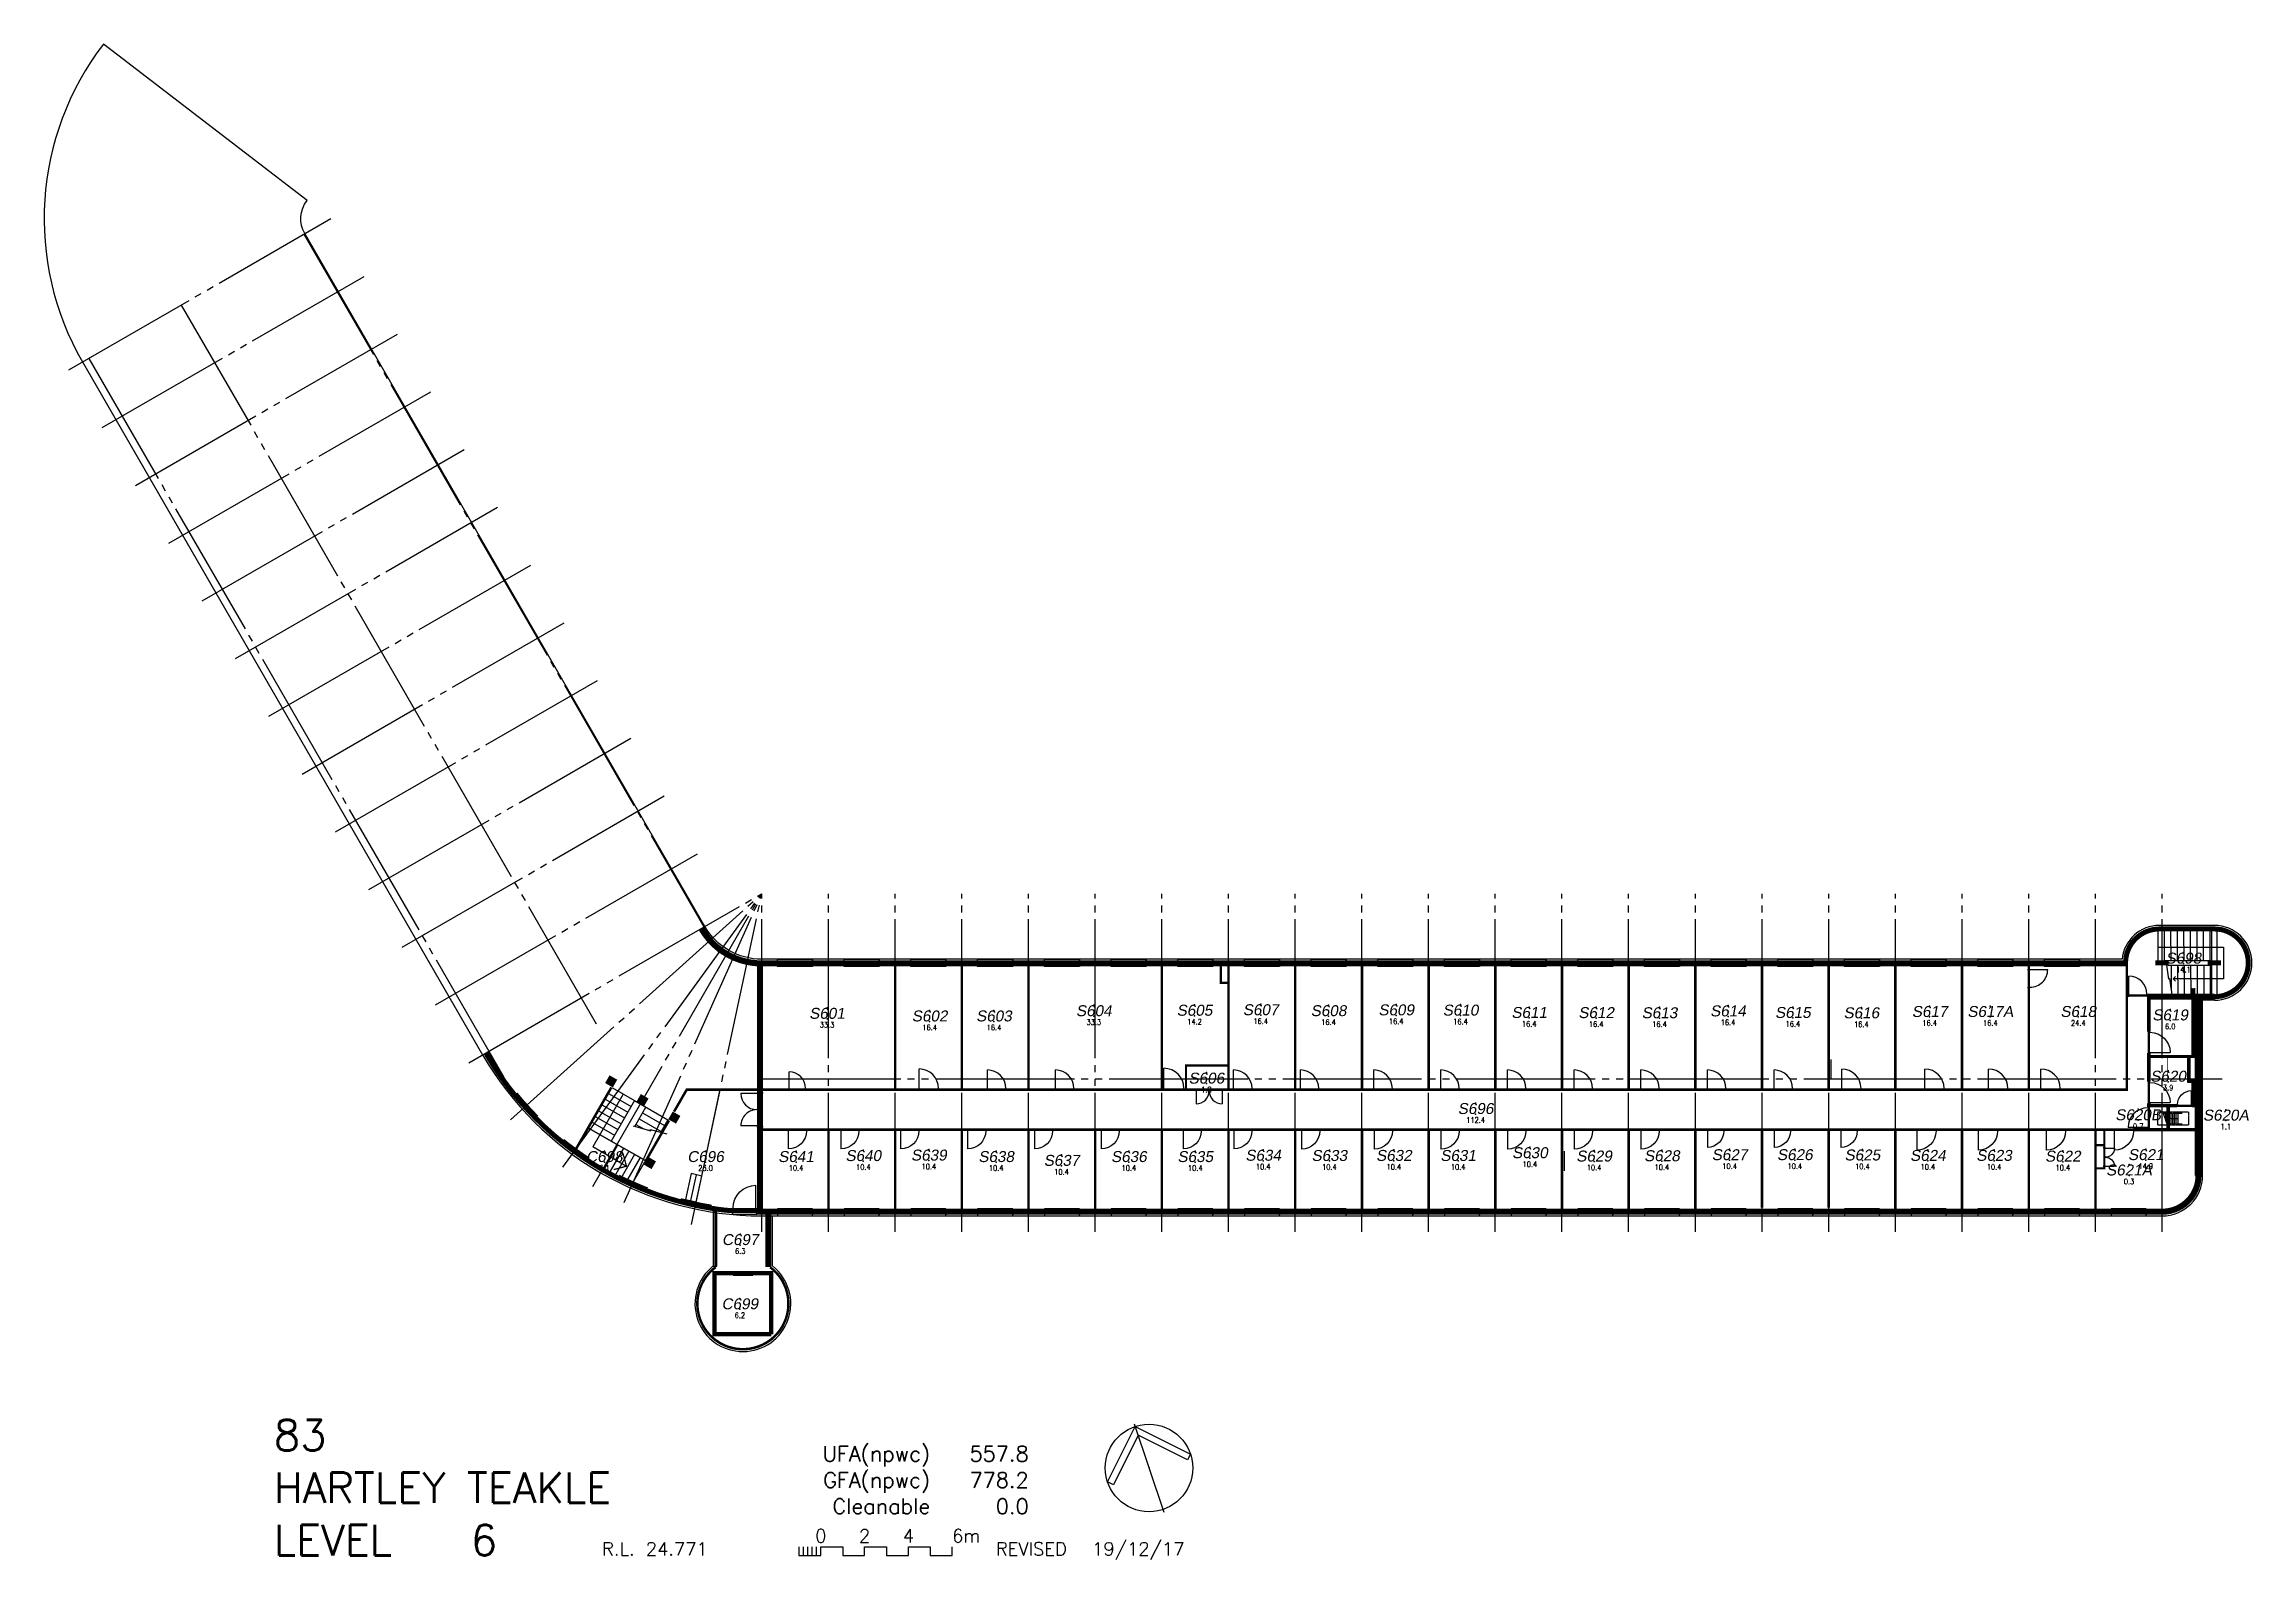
# Model space of a CAD drawing. Extents: x 23499 to 124409, y 400 to 69699.
import ezdxf
from ezdxf.enums import TextEntityAlignment as Align

# ---------------------------------------------------------------- set-up
doc = ezdxf.new("R2010")
doc.units = 0
doc.header["$LTSCALE"] = 50
for name, pattern in [('4PHAN', [158.75, 127, -6.35, 6.35, -6.35, 6.35, -6.35]), ('CENTER', [2, 1.25, -0.25, 0.25, -0.25]), ('INVISIBLE', [999999, 0, -999999])]:
    doc.linetypes.add(name, pattern=pattern)
doc.layers.get('0').update_dxf_attribs({"linetype": 'CONTINUOUS'})
for name, color, linetype in [('ANNTEXT_06', 7, 'CONTINUOUS'), ('CL_06', 7, 'CONTINUOUS'), ('ed_06', 7, 'CONTINUOUS'), ('EW_06', 7, 'CONTINUOUS'), ('GRIDLINE_06', 15, '4PHAN'), ('HEADER_06', 7, 'INVISIBLE'), ('ND_06', 7, 'CONTINUOUS'), ('NS_06', 7, 'CONTINUOUS'), ('NW_06', 7, 'CONTINUOUS'), ('RF_06', 7, 'CONTINUOUS'), ('RI_06', 7, 'CONTINUOUS'), ('SC_06', 7, 'CONTINUOUS'), ('UF_06', 7, 'CONTINUOUS'), ('WW_06', 7, 'CONTINUOUS')]:
    doc.layers.add(name, color=color, linetype=linetype)
doc.styles.add('SIMPLEX', font='arial.ttf', dxfattribs={"oblique": 10})
doc.styles.get("Standard").update_dxf_attribs({"font": 'simplex.shx'})

# ---------------------------------------------------------------- blocks, each defined once
blk = doc.blocks.new('DR1H90')
blk.add_line((-0.46, 0), (-0.46, 0.92))
blk.add_arc((-0.46, 0), 0.92, 0, 90)
at = {"flags": 1}
blk.add_attdef('SILLHT', text='', height=0.1, dxfattribs=at).set_placement((0, 0), align=Align.MIDDLE)
blk = doc.blocks.new('DRFRAME')
for p, q in [((-0.5, -0.5), (-0.5, 0.5)), ((0.5, -0.5), (0.5, 0.5))]:
    blk.add_line(p, q)
at = {"flags": 1}
blk.add_attdef('SILLHT', text='', height=0.1, dxfattribs=at).set_placement((0, 0), align=Align.MIDDLE)
blk = doc.blocks.new('SPL')
for p, q in [((1, 0.5), (0, 0.5)), ((1, -0.5), (1, 0.5)), ((0, -0.5), (1, -0.5))]:
    blk.add_line(p, q)
blk = doc.blocks.new('C-S')
at = {"const_width": 1}
blk.add_lwpolyline([(-0.5, 0), (0.5, 0)], dxfattribs=at)
blk = doc.blocks.new('RM_SPAM')
for p in [(0, 2.5), (0, 0)]:
    blk.add_point(p)
at = {"flags": 1}
for tag, p, width in [('SITENO', (-15, 0), 0.8), ('RM_TY_CODE', (-15, -6), 0.7), ('IN_OU_CODE', (-15, -2), 0.8), ('RM_CO_CODE', (-15, -4), 0.8), ('OCC/USE', (-15, -10), 0.8), ('RM_FU_CODE', (-15, -8), 0.8)]:
    blk.add_attdef(tag, p, '', height=1.25, dxfattribs=dict(at, width=width))
at = {"style": 'SIMPLEX', "oblique": 10}
blk.add_attdef('RM_NUM', text='', height=2.5, dxfattribs=at).set_placement((0, 0), align=Align.CENTER)
at = {"width": 0.8, "flags": 1}
for tag, p in [('BL_NUM', (15, 0)), ('STUDCAP', (15, -6)), ('LEVEL', (15, -2)), ('%S/L', (15, -4))]:
    blk.add_attdef(tag, text='', height=1.25, dxfattribs=at).set_placement(p, align=Align.RIGHT)
at = {"width": 0.8}
for tag, p in [('RM_AREA', (0, -2)), ('USE2', (-0.24, -6.05)), ('USE', (-0.24, -4.05))]:
    blk.add_attdef(tag, text='', height=1.25, dxfattribs=at).set_placement(p, align=Align.CENTER)
at = {"width": 0.8, "flags": 1}
blk.add_attdef('SERVS', text='', height=1.25, dxfattribs=at).set_placement((0, -8), align=Align.CENTER)
blk = doc.blocks.new('DR1S')
blk.add_line((-0.2, 0.1), (-1.2, 0.1))
at = {"flags": 1}
blk.add_attdef('SILLHT', text='', height=0.1, dxfattribs=at).set_placement((0, 0), align=Align.MIDDLE)
blk = doc.blocks.new('DR2H90')
for p, q in [((-0.46, 0), (-0.46, 0.46)), ((0.46, 0), (0.46, 0.46))]:
    blk.add_line(p, q)
for centre, start, end in [((-0.46, 0), 359.99985, 89.99985), ((0.46, 0), 90.00015, 180.00015)]:
    blk.add_arc(centre, 0.46, start, end)
at = {"flags": 1}
blk.add_attdef('SILLHT', text='', height=0.1, dxfattribs=at).set_placement((0, 0), align=Align.MIDDLE)
blk = doc.blocks.new('TXTARR2')
blk.add_line((-1, 0), (0, 0))
at = {"const_width": 0.1}
blk.add_lwpolyline([(-0.71, 0.71), (0, 0), (-0.71, -0.71)], dxfattribs=at)
blk = doc.blocks.new('WNFRAME')
for p, q in [((-0.5, -0.5), (-0.5, 0.5)), ((0.5, -0.5), (0.5, 0.5))]:
    blk.add_line(p, q)
at = {"flags": 1}
blk.add_attdef('SILLHT', text='', height=0.1, dxfattribs=at).set_placement((0, 0), align=Align.MIDDLE)
blk = doc.blocks.new('WNOF')
blk.add_line((-0.5, 0), (0.5, 0))
at = {"flags": 1}
blk.add_attdef('SILLHT', text='', height=0.1, dxfattribs=at).set_placement((0, 0), align=Align.MIDDLE)
blk = doc.blocks.new('MUL')
for p, q in [((-0.5, -0.5), (-0.5, 0.5)), ((0.5, -0.5), (0.5, 0.5))]:
    blk.add_line(p, q)
blk = doc.blocks.new('ABTITLE')
for p, q in [((291, 3), (291, 5)), ((292, 3), (292, 5)), ((293, 3), (293, 5)), ((294, 3), (294, 5))]:
    blk.add_line(p, q)
blk.add_lwpolyline([(290, 5), (290, 3), (295, 3), (295, 5), (300, 5), (300, 3), (305, 3), (305, 5), (310, 5), (310, 3), (315, 3), (315, 5), (320, 5), (320, 3), (325, 3), (325, 5)])
blk.add_point((370, 23))
at = {"color": 2}
for s, p in [('UFA(npwc)', (320, 24.5)), ('GFA(npwc)', (320, 18.5)), ('Cleanable', (320, 12.5))]:
    blk.add_text(s, height=3.5, dxfattribs=at).set_placement(p, align=Align.RIGHT)
at = {"color": 4}
blk.add_text('LEVEL', height=7, dxfattribs=at).set_placement((170, 3))
at = {"color": 2}
for s, p in [('R.L.', (245, 3)), ('6m', (325, 6)), ('REVISED', (335, 3))]:
    blk.add_text(s, height=3, dxfattribs=at).set_placement(p)
for s, p in [('0', (295, 6)), ('2', (305, 6)), ('4', (315, 6))]:
    blk.add_text(s, height=3, dxfattribs=at).set_placement(p, align=Align.CENTER)
at = {"color": 4}
for tag, p in [('BLDNO', (170, 27)), ('BUILDING', (170, 15)), ('LEVEL', (215, 3))]:
    blk.add_attdef(tag, p, '', height=7, dxfattribs=at)
at = {"color": 2}
for tag, p in [('UFA', (342.49, 24.5)), ('GFA', (342.49, 18.5)), ('CFA', (342.49, 12.5))]:
    blk.add_attdef(tag, text='', height=3.5, dxfattribs=at).set_placement(p, align=Align.RIGHT)
for tag, p in [('RL', (255, 3)), ('REVDATE', (357, 3))]:
    blk.add_attdef(tag, p, '', height=3, dxfattribs=at)
blk = doc.blocks.new('N-PT')
blk.add_lwpolyline([(0, 10.64), (0, -10.64)])
at = {"color": 1}
blk.add_lwpolyline([(8.94, -1.06), (0, 7.88), (-8.94, -1.06), (-10, 0), (0, 10), (10, 0)], close=True, dxfattribs=at)
blk.add_circle((0, 0), 10)

msp = doc.modelspace()

# ---------------------------------------------------------------- linework, layer by layer
at = {"layer": 'EW_06'}
for points, const_width in [([(53539, 29264, 0.0336198), (53778, 28909, 0.0336198)], 279), ([(122696, 29245), (120187, 29245, 0.414214), (118638, 27696)], 229), ([(122696, 29245, -1), (122696, 26147, -1)], 229), ([(53778, 28909, 0.0328923), (54055, 28595, 0.0328923)], 279), ([(54055, 28595, 0.0323584), (54366, 28324, 0.0323584)], 279), ([(54366, 28324, 0.0325693), (54712, 28094, 0.0325693)], 279), ([(54712, 28094, 0.0315837), (55072, 27916, 0.0315837)], 279), ([(55072, 27916, 0.0337043), (55479, 27778, 0.0337043)], 279), ([(55479, 27778, 0.0321022), (55880, 27698, 0.0321022)], 279), ([(55880, 27698, 0.0330636), (56300, 27671)], 279), ([(43707, 23588, 0.0124512), (44084, 22970, 0.4142133)], 279), ([(44063, 22956, 0.0203569), (44746, 21987, 0.0203569)], 229), ([(44746, 21987, 0.0071047), (45003, 21662)], 229), ([(45023, 21678, 0.0249063), (45991, 20602, 0.0249063)], 279), ([(45973, 20584, 0.0007335), (46004, 20554, 0.0007335)], 229), ([(46004, 20554, 0.0267316), (47162, 19514)], 229), ([(47178, 19534, 0.0059659), (47450, 19320, 0.0059659)], 279), ([(47450, 19320, 0.0189376), (48349, 18683)], 279), ([(48335, 18662, 0.0137303), (49017, 18243, 0.0137303)], 229), ([(49017, 18243, 0.0137301), (49720, 17862)], 229), ([(49731, 17885, 0.0189379), (50732, 17425, 0.0189379)], 279), ([(50732, 17425, 0.0059656), (51054, 17296)], 279), ([(51045, 17272, 0.0267348), (52525, 16789, 0.0229209)], 229), ([(120308, 16317, 0.4142136), (121972, 17980, 0.4142136)], 279), ([(52525, 16789, 0.0007303), (52566, 16778)], 229), ([(52572, 16803, 0.0249063), (53988, 16502, 0.0310336)], 279), ([(53984, 16477, 0.007105), (54394, 16417, 0.007105)], 229), ([(54394, 16417, 0.0345311), (54947, 16372)], 229), ([(54192, 13783, 3.015296), (56681, 13783, 3.015296)], 114)]:
    msp.add_lwpolyline(points, format="xyb", dxfattribs=dict(at, const_width=const_width))
for points, const_width in [([(57024, 27671), (56300, 27671)], 279), ([(56300, 27671), (57024, 27671)], 279), ([(58624, 27671), (60072, 27671)], 279), ([(61672, 27671), (63120, 27671)], 279), ([(64720, 27671), (66168, 27671)], 279), ([(67768, 27671), (69216, 27671)], 279), ([(70816, 27671), (72264, 27671)], 279), ([(73864, 27671), (75312, 27671)], 279), ([(76912, 27671), (78360, 27671)], 279), ([(79960, 27671), (81408, 27671)], 279), ([(83008, 27671), (84456, 27671)], 279), ([(86056, 27671), (87504, 27671)], 279), ([(89104, 27671), (90552, 27671)], 279), ([(92152, 27671), (93600, 27671)], 279), ([(95200, 27671), (96648, 27671)], 279), ([(98248, 27671), (99696, 27671)], 279), ([(101296, 27671), (102744, 27671)], 279), ([(104344, 27671), (105792, 27671)], 279), ([(107392, 27671), (108840, 27671)], 279), ([(110440, 27671), (111888, 27671)], 279), ([(113488, 27671), (114936, 27671)], 279), ([(118752, 27671), (116523, 27671)], 279), ([(121972, 17980), (121972, 26032)], 279), ([(75688, 21956), (75688, 23006), (77579, 23006)], 100), ([(54192, 16359), (54192, 16278)], 114), ([(56603, 13783), (56603, 16177)], 270), ([(58624, 16317), (60072, 16317)], 279), ([(61672, 16317), (63120, 16317)], 279), ([(64720, 16317), (66168, 16317)], 279), ([(67768, 16317), (69216, 16317)], 279), ([(70816, 16317), (72264, 16317)], 279), ([(73864, 16317), (75312, 16317)], 279), ([(76912, 16317), (78360, 16317)], 279), ([(79960, 16317), (81408, 16317)], 279), ([(83008, 16317), (84456, 16317)], 279), ([(86056, 16317), (87504, 16317)], 279), ([(89104, 16317), (90552, 16317)], 279), ([(92152, 16317), (93600, 16317)], 279), ([(95200, 16317), (96648, 16317)], 279), ([(98248, 16317), (99696, 16317)], 279), ([(101296, 16317), (102744, 16317)], 279), ([(104344, 16317), (105792, 16317)], 279), ([(107392, 16317), (108840, 16317)], 279), ([(110440, 16317), (111888, 16317)], 279), ([(113488, 16317), (114936, 16317)], 279), ([(116536, 16317), (117984, 16317)], 279), ([(119584, 16317), (120308, 16317)], 279), ([(54192, 13833), (54192, 13783)], 114)]:
    msp.add_lwpolyline(points, dxfattribs=dict(at, const_width=const_width))
at = {"layer": 'GRIDLINE_06'}
for p, q in [((24625, 54805), (36604, 61721)), ((35372, 61010), (54344, 28150)), ((26149, 52165), (38128, 59082)), ((29763, 57771), (48735, 24911)), ((27673, 49526), (39652, 56442)), ((25540, 55333), (44512, 22473)), ((29197, 46886), (41176, 53802)), ((30721, 44246), (42700, 51163)), ((32245, 41607), (44224, 48523)), ((33769, 38967), (45748, 45883)), ((35293, 36327), (47272, 43244)), ((36817, 33688), (48796, 40604)), ((38341, 31048), (50320, 37964)), ((39865, 28408), (51844, 35325)), ((41389, 25769), (53368, 32685)), ((42913, 23129), (56300, 30858)), ((44812, 20515), (56300, 30858)), ((47214, 18352), (56300, 30858)), ((48571, 17471), (56300, 30858)), ((50013, 16736), (56300, 30858)), ((53086, 15738), (56300, 30858)), ((56300, 15400), (56300, 30858)), ((59348, 15400), (59348, 30858)), ((62396, 15400), (62396, 30858)), ((65444, 15400), (65444, 30858)), ((68492, 15400), (68492, 30858)), ((71540, 15400), (71540, 30858)), ((74588, 15400), (74588, 30858)), ((77636, 15400), (77636, 30858)), ((80684, 15400), (80684, 30858)), ((83732, 15400), (83732, 30858)), ((86780, 15400), (86780, 30858)), ((89828, 15400), (89828, 30858)), ((92876, 15400), (92876, 30858)), ((95924, 15400), (95924, 30858)), ((98972, 15400), (98972, 30858)), ((102020, 15400), (102020, 30858)), ((105068, 15400), (105068, 30858)), ((108116, 15400), (108116, 30858)), ((111164, 15400), (111164, 30858)), ((114212, 15400), (114212, 30858)), ((117260, 15400), (117260, 30858)), ((120308, 15400), (120308, 30858)), ((56300, 22400), (123051, 22400)), ((56300, 16317), (56300, 16514))]:
    msp.add_line(p, q, dxfattribs=at)
at = {"layer": 'HEADER_06'}
for points, const_width, elevation in [([(58624, 27671), (57024, 27671)], 279, 2134), ([(61672, 27671), (60072, 27671)], 279, 2134), ([(64720, 27671), (63120, 27671)], 279, 2134), ([(67768, 27671), (66168, 27671)], 279, 2134), ([(70816, 27671), (69216, 27671)], 279, 2134), ([(73864, 27671), (72264, 27671)], 279, 2134), ([(76912, 27671), (75312, 27671)], 279, 2134), ([(79960, 27671), (78360, 27671)], 279, 2134), ([(83008, 27671), (81408, 27671)], 279, 2134), ([(86056, 27671), (84456, 27671)], 279, 2134), ([(89104, 27671), (87504, 27671)], 279, 2134), ([(92152, 27671), (90552, 27671)], 279, 2134), ([(95200, 27671), (93600, 27671)], 279, 2134), ([(98248, 27671), (96648, 27671)], 279, 2134), ([(101296, 27671), (99696, 27671)], 279, 2134), ([(104344, 27671), (102744, 27671)], 279, 2134), ([(107392, 27671), (105792, 27671)], 279, 2134), ([(110440, 27671), (108840, 27671)], 279, 2134), ([(113488, 27671), (111888, 27671)], 279, 2134), ([(114212, 26544), (114212, 27424)], 114, 2100), ([(116536, 27671), (114936, 27671)], 279, 2134), ([(118752, 26204), (119652, 26204)], 114, 2100), ([(119702, 23562), (119702, 24562)], 100, 2100), ([(105068, 23906), (105068, 23006)], 114, 2100), ([(119702, 22267), (119702, 21267)], 100, 2100), ([(56217, 21784), (56217, 20184)], 279, 2100), ([(58337, 21898), (57517, 21898)], 114, 2134), ([(61142, 21898), (60322, 21898)], 114, 2134), ([(64417, 21898), (63452, 21898)], 114, 2134), ([(67492, 21898), (66577, 21898)], 114, 2134), ([(70607, 21898), (69692, 21898)], 114, 2134), ([(73412, 21898), (72512, 21898)], 114, 2100), ([(74638, 21898), (75638, 21898)], 114, 2100), ([(76109, 21898), (77389, 21898)], 114, 2100), ([(78747, 21898), (77833, 21898)], 114, 2134), ([(81795, 21898), (80881, 21898)], 114, 2134), ([(85160, 21898), (84245, 21898)], 114, 2134), ([(88212, 21898), (87297, 21898)], 114, 2134), ([(91263, 21898), (90349, 21898)], 114, 2134), ([(94308, 21898), (93393, 21898)], 114, 2134), ([(97356, 21898), (96441, 21898)], 114, 2134), ([(100404, 21898), (99489, 21898)], 114, 2134), ([(103452, 21898), (102537, 21898)], 114, 2134), ([(105623, 21898), (106583, 21898)], 114, 2100), ([(109423, 21898), (110383, 21898)], 114, 2100), ([(113298, 21898), (112338, 21898)], 114, 2100), ([(115693, 21898), (114733, 21898)], 114, 2100), ([(121682, 21162), (120982, 21162)], 100, 2100), ([(119702, 21105), (119702, 20128)], 100, 2100), ([(57477, 20070), (58377, 20070)], 114, 2100), ([(59872, 20070), (60772, 20070)], 114, 2100), ([(62612, 20070), (63512, 20070)], 114, 2100), ([(65672, 20070), (66572, 20070)], 114, 2100), ([(68727, 20070), (69627, 20070)], 114, 2100), ([(71777, 20070), (72677, 20070)], 114, 2100), ([(75520, 20070), (76420, 20070)], 114, 2100), ([(77840, 20070), (78740, 20070)], 114, 2100), ([(80928, 20070), (81842, 20070)], 114, 2134), ([(84249, 20070), (85164, 20070)], 114, 2134), ([(87297, 20070), (88212, 20070)], 114, 2134), ([(90349, 20070), (91263, 20070)], 114, 2134), ([(92876, 18813), (92876, 19703)], 114, 2100), ([(93393, 20070), (94308, 20070)], 114, 2134), ([(96441, 20070), (97356, 20070)], 114, 2134), ([(99489, 20070), (100309, 20070)], 114, 2134), ([(102537, 20070), (103357, 20070)], 114, 2134), ([(105589, 20070), (106409, 20070)], 114, 2134), ([(109053, 20070), (110013, 20070)], 114, 2100), ([(111863, 20070), (112823, 20070)], 114, 2100), ([(115933, 20070), (114973, 20070)], 114, 2100), ([(117668, 19257), (117668, 18357)], 100, 2100), ([(119043, 20070), (118083, 20070)], 114, 2100), ([(54192, 13833), (54192, 16278)], 114, 2700), ([(56078, 16372), (54947, 16372)], 230, 2100), ([(58624, 16317), (57024, 16317)], 279, 2134), ([(61672, 16317), (60072, 16317)], 279, 2134), ([(64720, 16317), (63120, 16317)], 279, 2134), ([(67768, 16317), (66168, 16317)], 279, 2134), ([(70816, 16317), (69216, 16317)], 279, 2134), ([(73864, 16317), (72264, 16317)], 279, 2134), ([(76912, 16317), (75312, 16317)], 279, 2134), ([(79960, 16317), (78360, 16317)], 279, 2134), ([(83008, 16317), (81408, 16317)], 279, 2134), ([(86056, 16317), (84456, 16317)], 279, 2134), ([(89104, 16317), (87504, 16317)], 279, 2134), ([(92152, 16317), (90552, 16317)], 279, 2134), ([(95200, 16317), (93600, 16317)], 279, 2134), ([(98248, 16317), (96648, 16317)], 279, 2134), ([(101296, 16317), (99696, 16317)], 279, 2134), ([(104344, 16317), (102744, 16317)], 279, 2134), ([(107392, 16317), (105792, 16317)], 279, 2134), ([(110440, 16317), (108840, 16317)], 279, 2134), ([(113488, 16317), (111888, 16317)], 279, 2134), ([(116536, 16317), (114936, 16317)], 279, 2134), ([(119584, 16317), (117984, 16317)], 279, 2134), ([(55886, 13508), (54986, 13508)], 190, 2101), ([(55886, 13508), (54986, 13508)], 190, 2100)]:
    msp.add_lwpolyline(points, dxfattribs=dict(at, const_width=const_width, elevation=elevation))
for points, const_width in [([(58624, 27671), (57024, 27671)], 279), ([(61672, 27671), (60072, 27671)], 279), ([(64720, 27671), (63120, 27671)], 279), ([(67768, 27671), (66168, 27671)], 279), ([(70816, 27671), (69216, 27671)], 279), ([(73864, 27671), (72264, 27671)], 279), ([(76912, 27671), (75312, 27671)], 279), ([(79960, 27671), (78360, 27671)], 279), ([(83008, 27671), (81408, 27671)], 279), ([(86056, 27671), (84456, 27671)], 279), ([(89104, 27671), (87504, 27671)], 279), ([(92152, 27671), (90552, 27671)], 279), ([(95200, 27671), (93600, 27671)], 279), ([(98248, 27671), (96648, 27671)], 279), ([(101296, 27671), (99696, 27671)], 279), ([(104344, 27671), (102744, 27671)], 279), ([(107392, 27671), (105792, 27671)], 279), ([(110440, 27671), (108840, 27671)], 279), ([(113488, 27671), (111888, 27671)], 279), ([(116536, 27671), (114936, 27671)], 279), ([(54192, 13833), (54192, 16278)], 114), ([(58624, 16317), (57024, 16317)], 279), ([(61672, 16317), (60072, 16317)], 279), ([(64720, 16317), (63120, 16317)], 279), ([(67768, 16317), (66168, 16317)], 279), ([(70816, 16317), (69216, 16317)], 279), ([(73864, 16317), (72264, 16317)], 279), ([(76912, 16317), (75312, 16317)], 279), ([(79960, 16317), (78360, 16317)], 279), ([(83008, 16317), (81408, 16317)], 279), ([(86056, 16317), (84456, 16317)], 279), ([(89104, 16317), (87504, 16317)], 279), ([(92152, 16317), (90552, 16317)], 279), ([(95200, 16317), (93600, 16317)], 279), ([(98248, 16317), (96648, 16317)], 279), ([(101296, 16317), (99696, 16317)], 279), ([(104344, 16317), (102744, 16317)], 279), ([(107392, 16317), (105792, 16317)], 279), ([(110440, 16317), (108840, 16317)], 279), ([(113488, 16317), (111888, 16317)], 279), ([(116536, 16317), (114936, 16317)], 279), ([(119584, 16317), (117984, 16317)], 279)]:
    msp.add_lwpolyline(points, dxfattribs=dict(at, const_width=const_width))
at = {"layer": 'ND_06'}
for p, q in [((60322, 21918), (61142, 21918)), ((60322, 21878), (61142, 21878)), ((72537, 21918, 33), (73387, 21918, 33)), ((72537, 21878, 33), (73387, 21878, 33))]:
    msp.add_line(p, q, dxfattribs=at)
at = {"layer": 'NS_06'}
for p, q in [((120537, 20127), (120537, 21027)), ((120637, 21027), (120637, 20127))]:
    msp.add_line(p, q, dxfattribs=at)
at = {"layer": 'NS_06', "const_width": 20}
msp.add_lwpolyline([(120562, 22227), (120562, 23362)], dxfattribs=at)
at = {"layer": 'NW_06'}
for p, q in [((122581, 26147), (122581, 29245)), ((122810, 29245), (122810, 26147)), ((119652, 26261), (122696, 26261)), ((121682, 23462), (121682, 26537)), ((121782, 26537), (121782, 23362)), ((119652, 24562), (119652, 26147)), ((122696, 26032), (119652, 26032)), ((119752, 26147), (119752, 24562)), ((121832, 17980), (121832, 26032)), ((122111, 26032), (122111, 17980)), ((119652, 22267), (119652, 23562)), ((119752, 23562), (119752, 22267)), ((119752, 23462), (121682, 23462)), ((121782, 23362), (119752, 23362)), ((121482, 22227), (121482, 23362)), ((121582, 23362), (121582, 22327)), ((121682, 22227), (121482, 22227)), ((121582, 22327), (121782, 22327)), ((121682, 21162), (121682, 22227)), ((121782, 22327), (121782, 21162)), ((119652, 21105), (119652, 21267)), ((119702, 21217), (120982, 21217)), ((119752, 21267), (119752, 21105)), ((121682, 21212), (121832, 21212)), ((120982, 21107), (119702, 21107)), ((120537, 20127), (120537, 21107)), ((120637, 21107), (120637, 20127)), ((121832, 21112), (121682, 21112)), ((119043, 20127), (121832, 20127)), ((121832, 20012), (119043, 20012)), ((119652, 20127), (119652, 20128)), ((119752, 20128), (119752, 20127))]:
    msp.add_line(p, q, dxfattribs=at)
for points, const_width in [([(56217, 21784), (56217, 27538)], 279), ([(62396, 27531), (62396, 21956)], 114), ([(65444, 27531), (65444, 21956)], 114), ([(68492, 27531), (68492, 21956)], 114), ([(74588, 27531), (74588, 21956)], 100), ([(77579, 26781), (77279, 26781), (77279, 27531)], 100), ([(77636, 27531), (77636, 21956)], 114), ([(80684, 27531), (80684, 21956)], 114), ([(83732, 27531), (83732, 21956)], 114), ([(86780, 27531), (86780, 21956)], 114), ([(89828, 27531), (89828, 21956)], 114), ([(92876, 27531), (92876, 21956)], 114), ([(95924, 27531), (95924, 21956)], 114), ([(98972, 27531), (98972, 21956)], 114), ([(102020, 27531), (102020, 21956)], 114), ([(105068, 27531), (105068, 23906)], 114), ([(108116, 27531), (108116, 21956)], 114), ([(111164, 27531), (111164, 21956)], 114), ([(114212, 27531), (114212, 27424)], 114), ([(114212, 26544), (114212, 21956)], 114), ([(119752, 23412), (121732, 23412), (121732, 26537)], 100), ([(119702, 24562), (119702, 26147)], 100), ([(119702, 23562), (119702, 22267)], 100), ([(121532, 23362), (121532, 22277), (121732, 22277), (121732, 21162)], 100), ([(105068, 23006), (105068, 21956)], 114), ([(47752, 19086), (49428, 22004)], 114), ([(55113, 21898), (53890, 21898)], 114), ([(56078, 21898), (55113, 21898)], 114), ([(56357, 21898), (57517, 21898)], 114), ([(58337, 21898), (60322, 21898)], 114), ([(61142, 21898), (63452, 21898)], 114), ([(64417, 21898), (66577, 21898)], 114), ([(67492, 21898), (69692, 21898)], 114), ([(70607, 21898), (72512, 21898)], 114), ([(73412, 21898), (74638, 21898)], 114), ([(75638, 21898), (76109, 21898)], 114), ([(77389, 21898), (77833, 21898)], 114), ([(78747, 21898), (80881, 21898)], 114), ([(81795, 21898), (84245, 21898)], 114), ([(85160, 21898), (87297, 21898)], 114), ([(88212, 21898), (90349, 21898)], 114), ([(91263, 21898), (93393, 21898)], 114), ([(94308, 21898), (96441, 21898)], 114), ([(97356, 21898), (99489, 21898)], 114), ([(100404, 21898), (102537, 21898)], 114), ([(105623, 21898), (103452, 21898)], 114), ([(109423, 21898), (106583, 21898)], 114), ([(112338, 21898), (110383, 21898)], 114), ([(114733, 21898), (113298, 21898)], 114), ([(120982, 21162), (119702, 21162)], 110), ([(119702, 21267), (119702, 21105)], 100), ([(121682, 21162), (121832, 21162)], 100), ([(50970, 18592), (52061, 20492)], 114), ([(56217, 16177), (56217, 20184)], 279), ([(120587, 20127), (120587, 21107)], 100), ([(56357, 20070), (57477, 20070)], 114), ([(58377, 20070), (59872, 20070)], 114), ([(59348, 20013), (59348, 16456)], 114), ([(60772, 20070), (62612, 20070)], 114), ([(62396, 20013), (62396, 16456)], 114), ([(63512, 20070), (65672, 20070)], 114), ([(65444, 20013), (65444, 16456)], 114), ([(66572, 20070), (68727, 20070)], 114), ([(68492, 20013), (68492, 16456)], 114), ([(69627, 20070), (71777, 20070)], 114), ([(71540, 20013), (71540, 16456)], 114), ([(72677, 20070), (75520, 20070)], 114), ([(74588, 20013), (74588, 16456)], 114), ([(76420, 20070), (77840, 20070)], 114), ([(77636, 20013), (77636, 16456)], 114), ([(78740, 20070), (80928, 20070)], 114), ([(80684, 20013), (80684, 16456)], 114), ([(81842, 20070), (84249, 20070)], 114), ([(83732, 20013), (83732, 16456)], 114), ([(85164, 20070), (87297, 20070)], 114), ([(86780, 20013), (86780, 16456)], 114), ([(88212, 20070), (90349, 20070)], 114), ([(89828, 20013), (89828, 16456)], 114), ([(91263, 20070), (93393, 20070)], 114), ([(92876, 20013), (92876, 19703)], 114), ([(94308, 20070), (96441, 20070)], 114), ([(95924, 20013), (95924, 16456)], 114), ([(97356, 20070), (99489, 20070)], 114), ([(98972, 20013), (98972, 16456)], 114), ([(100309, 20070), (102537, 20070)], 114), ([(102020, 20013), (102020, 16503)], 114), ([(103357, 20070), (105589, 20070)], 114), ([(105068, 20013), (105068, 16503)], 114), ([(106409, 20070), (109053, 20070)], 114), ([(108116, 20013), (108116, 16456)], 114), ([(110013, 20070), (111863, 20070)], 114), ([(111164, 20013), (111164, 16456)], 114), ([(112823, 20070), (114973, 20070)], 114), ([(114212, 20013), (114212, 16456)], 114), ([(115933, 20070), (118083, 20070)], 114), ([(117260, 20012), (117260, 16456)], 114), ([(117667, 20012), (117668, 19359), (117317, 19359)], 100), ([(117668, 19257), (117668, 19309)], 100), ([(119043, 20070), (121832, 20070)], 114), ([(119702, 20128), (119702, 20127)], 100), ([(92876, 18813), (92876, 16456)], 114), ([(117317, 18304), (117668, 18304), (117668, 18357)], 100), ([(57024, 16317), (56357, 16317)], 279), ([(56731, 10718), (54141, 10718), (54141, 13508), (54986, 13508)], 190), ([(55886, 13508), (56731, 13508), (56731, 10718)], 190)]:
    msp.add_lwpolyline(points, dxfattribs=dict(at, const_width=const_width))
for points in [[(115693, 21898, 114, 114, 0), (118695, 21898, 114, 114, 0), (118695, 27531, 114, 114, 0)], [(122696, 26147, 229, 229, 0), (119652, 26147, 114, 114, 0)], [(53890, 21898, 114, 114, 0), (52869, 21898, 114, 114, 0), (52291, 20893, 114, 114, 0)]]:
    msp.add_lwpolyline(points, format="xyseb", dxfattribs=at)
at = {"layer": 'RF_06'}
for p, q in [((122696, 25982, 3262), (122161, 25982, 3262)), ((122161, 17980, 3262), (122161, 25982, 3262)), ((54085, 16470, 3262), (54085, 13836, 3262)), ((56788, 13836, 3262), (56788, 16127, 3262))]:
    msp.add_line(p, q, dxfattribs=at)
at = {"layer": 'RF_06', "color": 6, "linetype": 'CENTER'}
for p, q in [((120117, 20272, 3262), (120117, 20882, 3262)), ((120117, 20882, 3262), (121517, 20882, 3262)), ((121517, 20272, 3262), (120117, 20272, 3262)), ((121517, 20882, 3262), (121517, 20272, 3262))]:
    msp.add_line(p, q, dxfattribs=at)
at = {"layer": 'RF_06', "elevation": 3262}
msp.add_lwpolyline([(122696, 29410), (120187, 29410, 0.3863614), (118481, 27860), (56300, 27860, -0.267952), (53704, 29359), (35416, 61035, -0.3033353), (35515, 62557), (26207, 69699, 0.3033457), (25254, 55168), (43542, 23493, 0.2679509), (56300, 16127), (120308, 16127)], format="xyb", dxfattribs=at)
at = {"layer": 'RF_06'}
for centre, radius, start, end in [((122696, 27696, 3262), 1714, 270, 90), ((120308, 17980, 3262), 1853, 270, 360), ((55436, 12113, 3262), 2190, 128.11635, 51.89031)]:
    msp.add_arc(centre, radius, start, end, dxfattribs=at)
at = {"layer": 'SC_06'}
for p, q in [((120116, 28406), (123113, 28418)), ((120126, 27798), (120122, 29119)), ((120416, 27798), (120411, 29131)), ((120715, 27799), (120710, 29131)), ((121013, 27800), (121008, 29131)), ((121312, 27801), (121307, 29131)), ((121610, 27802), (121605, 29131)), ((121909, 27803), (121904, 29131)), ((122207, 27805), (122202, 29131)), ((122506, 27806), (122500, 29131)), ((123113, 28418), (123118, 26970)), ((120423, 27798), (122506, 27806)), ((120509, 27584), (120604, 26948)), ((122506, 27577), (120562, 27570)), ((120716, 27570), (120720, 26513)), ((121014, 27571), (121019, 26261)), ((121313, 27572), (121318, 26261)), ((121611, 27574), (121616, 26261)), ((121910, 27575), (121915, 26261)), ((122208, 27576), (122213, 26261)), ((122506, 27577), (122511, 26261)), ((120651, 26974), (120774, 26147)), ((120818, 26961), (120926, 27069)), ((123118, 26970), (120818, 26961)), ((120818, 26961), (120926, 26853)), ((49960, 21699), (48573, 19284)), ((49174, 21447), (50182, 20868)), ((49326, 21711), (50334, 21133)), ((50486, 21397), (49423, 19547)), ((49478, 21976), (50486, 21397)), ((48567, 20390), (49575, 19811)), ((48719, 20654), (49726, 20075)), ((48871, 20919), (49878, 20340)), ((49022, 21183), (50030, 20604)), ((50418, 20241), (51233, 20022)), ((50498, 20219), (51004, 21099)), ((50549, 20306), (50877, 20117)), ((50700, 20571), (51708, 19992)), ((50852, 20835), (51860, 20256)), ((51004, 21099), (52012, 20520)), ((52012, 20520), (51708, 19992)), ((120357, 20822), (120517, 20332)), ((120357, 20822), (121217, 20822)), ((120397, 20699), (120397, 20822)), ((120477, 20454), (120477, 20822)), ((120517, 20332), (121217, 20332)), ((120557, 20332), (120557, 20822)), ((120637, 20332), (120637, 20822)), ((120717, 20332), (120717, 20822)), ((120737, 20577), (121060, 20577)), ((120797, 20332), (120797, 20822)), ((120877, 20332), (120877, 20822)), ((120957, 20332), (120957, 20822)), ((121037, 20332), (121037, 20822)), ((49423, 19547), (48415, 20126)), ((48415, 20126), (49423, 19547)), ((49595, 18697), (48573, 19284)), ((49121, 18315), (49728, 19372)), ((49979, 19227), (49374, 18173)), ((50949, 18670), (49423, 19547)), ((51201, 20083), (51959, 19880)), ((51233, 20022), (51201, 20083)), ((50231, 19083), (49630, 18037)), ((50482, 18938), (49914, 17950)), ((50734, 18794), (50176, 17823)), ((50441, 17702), (50957, 18600)), ((53068, 18058), (52817, 16875)), ((53061, 16823), (53311, 17999)), ((53555, 17945), (53068, 18058)), ((53306, 16771), (53555, 17945)), ((52817, 16875), (53306, 16771))]:
    msp.add_line(p, q, dxfattribs=at)
at = {"layer": 'UF_06'}
for p, q in [((120651, 26974), (120604, 26948)), ((50486, 21397), (52012, 20520)), ((53555, 17945), (54383, 21841)), ((49423, 19547), (50949, 18670)), ((54986, 13413), (55886, 13413))]:
    msp.add_line(p, q, dxfattribs=at)

# ---------------------------------------------------------------- block references
at = {"layer": 'ANNTEXT_06', "xscale": 200, "yscale": 200, "zscale": 200, "rotation": 18.50999999999999}
msp.add_blockref('N-PT', (74000, 4600), dxfattribs=at)
at = {"layer": 'ANNTEXT_06', "xscale": 200, "yscale": 200, "zscale": 200}
msp.add_blockref('ABTITLE', (0, 0), dxfattribs=at).add_auto_attribs({'BLDNO': '83', 'BUILDING': 'HARTLEY TEAKLE', 'LEVEL': '6', 'RL': '24.771', 'UFA': '557.8', 'GFA': '778.2', 'CFA': '0.0', 'REVDATE': '19/12/17'})
at = {"layer": 'CL_06'}
for p, xscale, yscale, zscale, rotation in [((120308, 27696), 228.5999828092804, 609.599954158081, 3111.499766015206, 270), ((122696, 27696), 228.5999828092804, 609.599954158081, 3111.499766015206, 270), ((49417, 22277), 406.3999770790405, 406.3999770790405, 1150.5, 330.1274180000001), ((50847, 21419), -406.3999770790404, 406.3999770790404, 1200, 150.1274178052458), ((52303, 20620), 406.3999770790405, 406.3999770790405, 1961.5, 330.1274180000001), ((51188, 18544), -406.3999770790404, 406.3999770790404, 1961.5, 150.1274178052458)]:
    msp.add_blockref('C-S', p, dxfattribs=dict(at, xscale=xscale, yscale=yscale, zscale=zscale, rotation=rotation))
at = {"layer": 'ed_06', "zscale": 2075}
for name, p, xscale, yscale in [('DR1H90', (55513, 16487), -1130.5, 1130.5), ('DRFRAME', (55513, 16372), 1080.5, 230)]:
    msp.add_blockref(name, p, dxfattribs=dict(at, xscale=xscale, yscale=yscale))
at = {"layer": 'ed_06', "xscale": 50, "yscale": 1130.5, "zscale": 50, "rotation": 269.99999996803}
msp.add_blockref('SPL', (55513, 16257), dxfattribs=at)
at = {"layer": 'ND_06'}
for name, p, xscale, yscale, zscale, rotation in [('DRFRAME', (114212, 26984), 829.9999999999999, 114.29999570232, 2075, 270.0002629999999), ('DR1H90', (114269, 26984), 880, 880, 2075, 270.0002629999999), ('DRFRAME', (119202, 26204), 850, 114.3, 2075, 180), ('DRFRAME', (119702, 24062), 949.9999999695027, 100, 2075, 90), ('DR1H90', (119752, 24062), -999.9999999695027, 999.9999999695027, 2075, 270), ('DRFRAME', (105068, 23456), 850, 114.29999570232, 2075, 90.00002699999999), ('DR1S', (105125, 23456), -900, 450, 2075, 270.000027), ('DRFRAME', (119702, 21767), 950.3000000664653, 100, 2075, 270), ('DR1H90', (119752, 21767), -1000.300000066465, 1000.300000066465, 2075, 270), ('DR2H90', (56078, 20984), 1600, 1600, 2100, 90), ('DRFRAME', (56217, 20984), 1550, 279.3999947472798, 2100, 270), ('DRFRAME', (57927, 21898), 819.9999999999999, 114.29999140464, 2133.999999999999, 180), ('DRFRAME', (60732, 21898), 819.9999999999999, 114.29999140464, 2133.999999999999, 180), ('DRFRAME', (63935, 21898), 965.19996370848, 114.2999914046401, 2133.59991977664, 180), ('DRFRAME', (67034, 21898), 914.3999656185604, 114.2999914046401, 2133.59991977664, 180), ('DRFRAME', (70149, 21898), 914.3999656185604, 114.2999914046401, 2133.59991977664, 180), ('DRFRAME', (72962, 21898, 33), 850, 114.29999140464, 2100, 180), ('DRFRAME', (75138, 21898), 950, 114.2999914046402, 2075, 180), ('DR2H90', (76749, 21841), 1280, 1280, 2075, 180), ('DRFRAME', (78290, 21898), 914.3999656185604, 114.2999914046401, 2133.59991977664, 180), ('DRFRAME', (81338, 21898), 914.3999656185604, 114.2999914046401, 2133.59991977664, 180), ('DRFRAME', (84703, 21898), 914.3999656185604, 114.2999914046401, 2133.59991977664, 180), ('DRFRAME', (87754, 21898), 914.3999656185604, 114.2999914046401, 2133.59991977664, 180), ('DRFRAME', (90806, 21898), 914.3999656185604, 114.2999914046401, 2133.59991977664, 180), ('DRFRAME', (93850, 21898), 914.3999656185604, 114.2999914046401, 2133.59991977664, 180), ('DRFRAME', (93850, 21898), 914.3999656185604, 114.2999914046401, 2133.59991977664, 180), ('DRFRAME', (96898, 21898), 914.3999656185604, 114.2999914046401, 2133.59991977664, 180), ('DRFRAME', (96898, 21898), 914.3999656185604, 114.2999914046401, 2133.59991977664, 180), ('DRFRAME', (99946, 21898), 914.3999656185604, 114.2999914046401, 2133.59991977664, 180), ('DRFRAME', (99946, 21898), 914.3999656185604, 114.2999914046401, 2133.59991977664, 180), ('DRFRAME', (102994, 21898), 914.3999656185604, 114.2999914046401, 2133.59991977664, 180), ('DRFRAME', (102994, 21898), 914.3999656185604, 114.2999914046401, 2133.59991977664, 180), ('DRFRAME', (106103, 21898), 910, 114.2999914046402, 2075, 180), ('DRFRAME', (109903, 21898), 910, 114.2999914046402, 2075, 180), ('DRFRAME', (115213, 21898), 910, 114.2999914046402, 2075, 180), ('DRFRAME', (121332, 21162), 649.9999999948633, 100, 2075, 180), ('DR1H90', (119652, 20617), 976.8739128511553, 976.8739128511553, 2075, 90), ('DRFRAME', (119702, 20617), 926.8739128511553, 100, 2075, 270), ('DR1H90', (57927, 20013), -900, 900, 2100, 180), ('DR1H90', (60322, 20013), -900, 900, 2100, 180), ('DR1H90', (63062, 20013), -900, 900, 2100, 180), ('DR1H90', (66122, 20013), -900, 900, 2100, 180), ('DR1H90', (69177, 20013), -900, 900, 2100, 180), ('DR1H90', (72227, 20013), -900, 900, 2100, 180), ('DR1H90', (75970, 20013), -900, 900, 2100, 180), ('DR1H90', (78290, 20013), -900, 900, 2100, 180), ('DR1H90', (81385, 20013), -914.3999656185604, 914.3999656185604, 2133.59991977664, 180), ('DR1H90', (84706, 20013), -914.3999656185604, 914.3999656185604, 2133.59991977664, 180), ('DR1H90', (87754, 20013), -914.3999656185604, 914.3999656185604, 2133.59991977664, 180), ('DR1H90', (90806, 20013), -914.3999656185604, 914.3999656185604, 2133.59991977664, 180), ('DRFRAME', (92876, 19258), 840, 114.29999570232, 2075, 269.999958), ('DR1H90', (93850, 20013), -914.3999656185604, 914.3999656185604, 2133.59991977664, 180), ('DR1H90', (96898, 20013), -914.3999656185604, 914.3999656185604, 2133.59991977664, 180), ('DR1H90', (99899, 20013), -819.9999999999999, 819.9999999999999, 2133.999999999999, 180), ('DR1H90', (102947, 20013), -819.9999999999999, 819.9999999999999, 2133.999999999999, 180), ('DR1H90', (105999, 20013), -819.9999999999999, 819.9999999999999, 2133.999999999999, 180), ('DRFRAME', (109533, 20070), 910, 114.2999914046402, 2075, 179.999955), ('DR1H90', (109533, 20013), -960.0000000000001, 960, 2075, 179.999955), ('DRFRAME', (112343, 20070), 910, 114.2999914046402, 2075, 179.999955), ('DR1H90', (112343, 20013), -960.0000000000001, 960, 2075, 179.999955), ('DRFRAME', (115453, 20070), 910.0000012924991, 114.29999570232, 2075, 179.997027), ('DR1H90', (115453, 20012), -960.0000012924991, 960.000001292499, 2075, 179.9970269999999), ('DRFRAME', (117668, 18807), 850, 100, 2075, 90), ('DR2H90', (117718, 18807), -900, 900, 2075, 270), ('DRFRAME', (118563, 20070), 910, 114.2999914046402, 2075, 180), ('DR1H90', (118563, 20012), -960, 960, 2075, 180), ('DR1S', (92933, 19258), -890, 445, 2075, 269.999958)]:
    msp.add_blockref(name, p, dxfattribs=dict(at, xscale=xscale, yscale=yscale, zscale=zscale, rotation=rotation))
for name, p, xscale, yscale, zscale in [('DR1H90', (119202, 26261), 900, 900, 2075), ('DR1H90', (57927, 21956), 819.9999999999999, 819.9999999999999, 2133.999999999999), ('DR1H90', (63935, 21956), 965.19996370848, 965.19996370848, 2133.59991977664), ('DR1H90', (67034, 21956), 914.3999656185604, 914.3999656185604, 2133.59991977664), ('DR1H90', (70149, 21956), 914.3999656185604, 914.3999656185604, 2133.59991977664), ('DR1H90', (75138, 21956), 1000, 1000, 2075), ('DR1H90', (78290, 21956), 914.3999656185604, 914.3999656185604, 2133.59991977664), ('DR1H90', (81338, 21956), 914.3999656185604, 914.3999656185604, 2133.59991977664), ('DR1H90', (84703, 21956), 914.3999656185604, 914.3999656185604, 2133.59991977664), ('DR1H90', (87754, 21956, 0), 914.3999656185604, 914.3999656185604, 2133.59991977664), ('DR1H90', (90806, 21956), 914.3999656185604, 914.3999656185604, 2133.59991977664), ('DR1H90', (93850, 21956), 914.3999656185604, 914.3999656185604, 2133.59991977664), ('DR1H90', (96898, 21956), 914.3999656185604, 914.3999656185604, 2133.59991977664), ('DR1H90', (99946, 21956), 914.3999656185604, 914.3999656185604, 2133.59991977664), ('DR1H90', (102994, 21956), 914.3999656185604, 914.3999656185604, 2133.59991977664), ('DR1H90', (106103, 21956), 960, 960, 2075), ('DR1H90', (109903, 21956), 960, 960, 2075), ('DR1H90', (112818, 21956), 960, 960, 2075), ('DR1H90', (115213, 21956), 960, 960, 2075), ('DRFRAME', (76749, 21898), 1230, 114.2999914046402, 2075), ('DRFRAME', (112818, 21898), 910, 114.2999914046402, 2075), ('DR1H90', (121332, 21212), -699.9999999948633, 699.9999999948633, 2075), ('DRFRAME', (57927, 20070), 850, 114.29999140464, 2100), ('DRFRAME', (60322, 20070), 850, 114.29999140464, 2100), ('DRFRAME', (63062, 20070), 850, 114.29999140464, 2100), ('DRFRAME', (66122, 20070), 850, 114.29999140464, 2100), ('DRFRAME', (69177, 20070), 850, 114.29999140464, 2100), ('DRFRAME', (72227, 20070), 850, 114.29999140464, 2100), ('DRFRAME', (75970, 20070), 850, 114.29999140464, 2100), ('DRFRAME', (78290, 20070), 850, 114.29999140464, 2100), ('DRFRAME', (81385, 20070), 914.3999656185604, 114.2999914046401, 2133.59991977664), ('DRFRAME', (84706, 20070), 914.3999656185604, 114.2999914046401, 2133.59991977664), ('DRFRAME', (87754, 20070), 914.3999656185604, 114.2999914046401, 2133.59991977664), ('DRFRAME', (90806, 20070), 914.3999656185604, 114.2999914046401, 2133.59991977664), ('DRFRAME', (93850, 20070), 914.3999656185604, 114.2999914046401, 2133.59991977664), ('DRFRAME', (96898, 20070), 914.3999656185604, 114.2999914046401, 2133.59991977664), ('DRFRAME', (99899, 20070), 819.9999999999999, 114.29999140464, 2133.999999999999), ('DRFRAME', (102947, 20070), 819.9999999999999, 114.29999140464, 2133.999999999999), ('DRFRAME', (105999, 20070), 819.9999999999999, 114.29999140464, 2133.999999999999), ('DRFRAME', (55436, 13508), 900, 190, 2100)]:
    msp.add_blockref(name, p, dxfattribs=dict(at, xscale=xscale, yscale=yscale, zscale=zscale))
at = {"layer": 'RI_06', "xscale": 200, "yscale": 200, "zscale": 200}
for p, values in [((121283, 27662), {'RM_NUM': 'S698', 'RM_AREA': '14.1'}), ((59283, 25137), {'RM_NUM': 'S601', 'RM_AREA': '33.3'}), ((63973, 25018), {'RM_NUM': 'S602', 'RM_AREA': '16.4'}), ((66913, 25018), {'RM_NUM': 'S603', 'RM_AREA': '16.4'}), ((71478, 25257), {'RM_NUM': 'S604', 'RM_AREA': '33.3'}), ((76081, 25278), {'RM_NUM': 'S605', 'RM_AREA': '14.2'}), ((79104, 25302), {'RM_NUM': 'S607', 'RM_AREA': '16.4'}), ((82208, 25259), {'RM_NUM': 'S608', 'RM_AREA': '16.4'}), ((85301, 25295), {'RM_NUM': 'S609', 'RM_AREA': '16.4'}), ((88241, 25284), {'RM_NUM': 'S610', 'RM_AREA': '16.4'}), ((91379, 25177), {'RM_NUM': 'S611', 'RM_AREA': '16.4'}), ((94440, 25170), {'RM_NUM': 'S612', 'RM_AREA': '16.4'}), ((97335, 25164), {'RM_NUM': 'S613', 'RM_AREA': '16.4'}), ((100466, 25248), {'RM_NUM': 'S614', 'RM_AREA': '16.4'}), ((103429, 25177), {'RM_NUM': 'S615', 'RM_AREA': '16.4'}), ((106561, 25161), {'RM_NUM': 'S616', 'RM_AREA': '16.4'}), ((109682, 25221), {'RM_NUM': 'S617', 'RM_AREA': '16.4'}), ((112455, 25221), {'RM_NUM': 'S617A', 'RM_AREA': '16.4'}), ((116475, 25222), {'RM_NUM': 'S618', 'RM_AREA': '24.4'}), ((120676, 25065), {'RM_NUM': 'S619', 'RM_AREA': '6.0'}), ((76624, 22175), {'RM_NUM': 'S606', 'RM_AREA': '1.8'}), ((120584, 22262), {'RM_NUM': 'S620', 'RM_AREA': '3.9'}), ((88928, 20784), {'RM_NUM': 'S696', 'RM_AREA': '112.4'}), ((119215, 20499), {'RM_NUM': 'S620B', 'RM_AREA': '0.7'}), ((123221, 20483), {'RM_NUM': 'S620A', 'RM_AREA': '1.1'}), ((91410, 18765), {'RM_NUM': 'S630', 'RM_AREA': '10.4'}), ((100538, 18674), {'RM_NUM': 'S627', 'RM_AREA': '10.4'}), ((103519, 18676), {'RM_NUM': 'S626', 'RM_AREA': '10.4'}), ((119563, 18678), {'RM_NUM': 'S621', 'RM_AREA': '14.9'}), ((49106, 18588), {'RM_NUM': 'C698', 'RM_AREA': '6.1'}), ((53731, 18588), {'RM_NUM': 'C696', 'RM_AREA': '23.0'}), ((57866, 18588), {'RM_NUM': 'S641', 'RM_AREA': '10.4'}), ((60942, 18634), {'RM_NUM': 'S640', 'RM_AREA': '10.4'}), ((63937, 18656), {'RM_NUM': 'S639', 'RM_AREA': '10.4'}), ((67014, 18588), {'RM_NUM': 'S638', 'RM_AREA': '10.4'}), ((70003, 18414), {'RM_NUM': 'S637', 'RM_AREA': '10.4'}), ((73079, 18588), {'RM_NUM': 'S636', 'RM_AREA': '10.4'}), ((76115, 18588), {'RM_NUM': 'S635', 'RM_AREA': '10.4'}), ((79220, 18649), {'RM_NUM': 'S634', 'RM_AREA': '10.4'}), ((82243, 18637), {'RM_NUM': 'S633', 'RM_AREA': '10.4'}), ((85193, 18641), {'RM_NUM': 'S632', 'RM_AREA': '10.4'}), ((88131, 18637), {'RM_NUM': 'S631', 'RM_AREA': '10.4'}), ((94345, 18612), {'RM_NUM': 'S629', 'RM_AREA': '10.4'}), ((97444, 18627), {'RM_NUM': 'S628', 'RM_AREA': '10.4'}), ((106608, 18661), {'RM_NUM': 'S625', 'RM_AREA': '10.4'}), ((109602, 18641), {'RM_NUM': 'S624', 'RM_AREA': '10.4'}), ((112628, 18642), {'RM_NUM': 'S623', 'RM_AREA': '10.4'}), ((115770, 18605), {'RM_NUM': 'S622', 'RM_AREA': '10.4'}), ((118795, 17975), {'RM_NUM': 'S621A', 'RM_AREA': '0.3'}), ((55316, 14792), {'RM_NUM': 'C697', 'RM_AREA': '6.3'}), ((55298, 11856), {'RM_NUM': 'C699', 'RM_AREA': '6.2'})]:
    msp.add_blockref('RM_SPAM', p, dxfattribs=at).add_auto_attribs(values)
at = {"layer": 'SC_06'}
for p, xscale, yscale, zscale, rotation in [((120437, 20577), 300, 300, 300, 180), ((50115, 18399), 600, 600, 600, 330.1274181455368)]:
    msp.add_blockref('TXTARR2', p, dxfattribs=dict(at, xscale=xscale, yscale=yscale, zscale=zscale, rotation=rotation))
at = {"layer": 'WW_06'}
for name, p, xscale, yscale, zscale, rotation in [('SPL', (57824, 27810, 457), 50.79999808992002, -1600.19993983248, 1600.19993983248, 89.99999993312375), ('WNOF', (57824, 27671, 457), -1600.19993983248, 279.39998949456, 1676.39993696736, 180), ('SPL', (57824, 27581, 457), 50, -1600.19993983248, -1600.19993983248, 270), ('SPL', (60872, 27810, 457), 50.79999808992002, -1600.19993983248, 1600.19993983248, 89.99999993312375), ('WNOF', (60872, 27671, 457), -1600.19993983248, 279.39998949456, 1676.39993696736, 180), ('SPL', (60872, 27581, 457), 50, -1600.19993983248, -1600.19993983248, 270), ('SPL', (63920, 27810, 457), 50.79999808992002, -1600.19993983248, 1600.19993983248, 89.99999993312375), ('WNOF', (63920, 27671, 457), -1600.19993983248, 279.39998949456, 1676.39993696736, 180), ('SPL', (63920, 27581, 457), 50, -1600.19993983248, -1600.19993983248, 270), ('SPL', (66968, 27810, 457), 50.79999808992002, -1600.19993983248, 1600.19993983248, 89.99999993312375), ('WNOF', (66968, 27671, 457), -1600.19993983248, 279.39998949456, 1676.39993696736, 180), ('SPL', (66968, 27581, 457), 50, -1600.19993983248, -1600.19993983248, 270), ('SPL', (70016, 27810, 457), 50.79999808992002, -1600.19993983248, 1600.19993983248, 89.99999993312375), ('WNOF', (70016, 27671, 457), -1600.19993983248, 279.39998949456, 1676.39993696736, 180), ('SPL', (70016, 27581, 457), 50, -1600.19993983248, -1600.19993983248, 270), ('SPL', (73064, 27810, 457), 50.79999808992002, -1600.19993983248, 1600.19993983248, 89.99999993312375), ('WNOF', (73064, 27671, 457), -1600.19993983248, 279.39998949456, 1676.39993696736, 180), ('SPL', (73064, 27581, 457), 50, -1600.19993983248, -1600.19993983248, 270), ('SPL', (76112, 27810, 457), 50.79999808992002, -1600.19993983248, 1600.19993983248, 89.99999993312375), ('WNOF', (76112, 27671, 457), -1600.19993983248, 279.39998949456, 1676.39993696736, 180), ('SPL', (76112, 27581, 457), 50, -1600.19993983248, -1600.19993983248, 270), ('SPL', (79160, 27810, 457), 50.79999808992002, -1600.19993983248, 1600.19993983248, 89.99999993312375), ('WNOF', (79160, 27671, 457), -1600.19993983248, 279.39998949456, 1676.39993696736, 180), ('SPL', (79160, 27581, 457), 50, -1600.19993983248, -1600.19993983248, 270), ('SPL', (82208, 27810, 457), 50.79999808992002, -1600.19993983248, 1600.19993983248, 89.99999993312375), ('WNOF', (82208, 27671, 457), -1600.19993983248, 279.39998949456, 1676.39993696736, 180), ('SPL', (82208, 27581, 457), 50, -1600.19993983248, -1600.19993983248, 270), ('SPL', (85256, 27810, 457), 50.79999808992002, -1600.19993983248, 1600.19993983248, 89.99999993312375), ('WNOF', (85256, 27671, 457), -1600.19993983248, 279.39998949456, 1676.39993696736, 180), ('SPL', (85256, 27581, 457), 50, -1600.19993983248, -1600.19993983248, 270), ('SPL', (88304, 27810, 457), 50.79999808992002, -1600.19993983248, 1600.19993983248, 89.99999993312375), ('WNOF', (88304, 27671, 457), -1600.19993983248, 279.39998949456, 1676.39993696736, 180), ('SPL', (88304, 27581, 457), 50, -1600.19993983248, -1600.19993983248, 270), ('SPL', (91352, 27810, 457), 50.79999808992002, -1600.19993983248, 1600.19993983248, 89.99999993312375), ('WNOF', (91352, 27671, 457), -1600.19993983248, 279.39998949456, 1676.39993696736, 180), ('SPL', (91352, 27581, 457), 50, -1600.19993983248, -1600.19993983248, 270), ('SPL', (94400, 27810, 457), 50.79999808992002, -1600.19993983248, 1600.19993983248, 89.99999993312375), ('WNOF', (94400, 27671, 457), -1600.19993983248, 279.39998949456, 1676.39993696736, 180), ('SPL', (94400, 27581, 457), 50, -1600.19993983248, -1600.19993983248, 270), ('SPL', (97448, 27810, 457), 50.79999808992002, -1600.19993983248, 1600.19993983248, 89.99999993312375), ('WNOF', (97448, 27671, 457), -1600.19993983248, 279.39998949456, 1676.39993696736, 180), ('SPL', (97448, 27581, 457), 50, -1600.19993983248, -1600.19993983248, 270), ('SPL', (100496, 27810, 457), 50.79999808992002, -1600.19993983248, 1600.19993983248, 89.99999993312375), ('WNOF', (100496, 27671, 457), -1600.19993983248, 279.39998949456, 1676.39993696736, 180), ('SPL', (100496, 27581, 457), 50, -1600.19993983248, -1600.19993983248, 270), ('SPL', (103544, 27810, 457), 50.79999808992002, -1600.19993983248, 1600.19993983248, 89.99999993312375), ('WNOF', (103544, 27671, 457), -1600.19993983248, 279.39998949456, 1676.39993696736, 180), ('SPL', (103544, 27581, 457), 50, -1600.19993983248, -1600.19993983248, 270), ('SPL', (106592, 27810, 457), 50.79999808992002, -1600.19993983248, 1600.19993983248, 89.99999993312375), ('WNOF', (106592, 27671, 457), -1600.19993983248, 279.39998949456, 1676.39993696736, 180), ('SPL', (106592, 27581, 457), 50, -1600.19993983248, -1600.19993983248, 270), ('SPL', (109640, 27810, 457), 50.79999808992002, -1600.19993983248, 1600.19993983248, 89.99999993312375), ('WNOF', (109640, 27671, 457), -1600.19993983248, 279.39998949456, 1676.39993696736, 180), ('SPL', (109640, 27581, 457), 50, -1600.19993983248, -1600.19993983248, 270), ('SPL', (112688, 27810, 457), 50.79999808992002, -1600.19993983248, 1600.19993983248, 89.99999993312375), ('WNOF', (112688, 27671, 457), -1600.19993983248, 279.39998949456, 1676.39993696736, 180), ('SPL', (112688, 27581, 457), 50, -1600.19993983248, -1600.19993983248, 270), ('SPL', (115736, 27810, 457), 50.79999808992002, -1600.19993983248, 1600.19993983248, 89.99999993312375), ('WNOF', (115736, 27671, 457), -1600.19993983248, 279.39998949456, 1676.39993696736, 180), ('SPL', (115736, 27581, 457), 50, -1600.19993983248, -1600.19993983248, 270), ('SPL', (54135, 15056, 1000), 50, 2445.389999999999, 2445.389999999999, 180), ('WNFRAME', (54192, 15056, 1000), 2445.389999999999, 114.2999978511598, 1700, 90), ('WNOF', (54192, 15056, 1000), 2445.389999999999, 114.2999978511599, 1700, 270), ('WNFRAME', (57824, 16317, 457), 1600.19993983248, 279.39998949456, 1676.399936967359, 180), ('SPL', (57824, 16406, 457), 50, 1600.19993983248, 1600.19993983248, 90), ('SPL', (57824, 16177, 457), 50.79999808992002, 1600.19993983248, 1600.19993983248, 270), ('WNFRAME', (60872, 16317, 457), 1600.19993983248, 279.39998949456, 1676.399936967359, 180), ('SPL', (60872, 16406, 457), 50, 1600.19993983248, 1600.19993983248, 90), ('SPL', (60872, 16177, 457), 50.79999808992002, 1600.19993983248, 1600.19993983248, 270), ('WNFRAME', (63920, 16317, 457), 1600.19993983248, 279.39998949456, 1676.399936967359, 180), ('SPL', (63920, 16406, 457), 50, 1600.19993983248, 1600.19993983248, 90), ('SPL', (63920, 16177, 457), 50.79999808992002, 1600.19993983248, 1600.19993983248, 270), ('WNFRAME', (66968, 16317, 457), 1600.19993983248, 279.39998949456, 1676.399936967359, 180), ('SPL', (66968, 16406, 457), 50, 1600.19993983248, 1600.19993983248, 90), ('SPL', (66968, 16177, 457), 50.79999808992002, 1600.19993983248, 1600.19993983248, 270), ('WNFRAME', (70016, 16317, 457), 1600.19993983248, 279.39998949456, 1676.399936967359, 180), ('SPL', (70016, 16406, 457), 50, 1600.19993983248, 1600.19993983248, 90), ('SPL', (70016, 16177, 457), 50.79999808992002, 1600.19993983248, 1600.19993983248, 270), ('WNFRAME', (73064, 16317, 457), 1600.19993983248, 279.39998949456, 1676.399936967359, 180), ('SPL', (73064, 16406, 457), 50, 1600.19993983248, 1600.19993983248, 90), ('SPL', (73064, 16177, 457), 50.79999808992002, 1600.19993983248, 1600.19993983248, 270), ('WNFRAME', (76112, 16317, 457), 1600.19993983248, 279.39998949456, 1676.399936967359, 180), ('SPL', (76112, 16406, 457), 50, 1600.19993983248, 1600.19993983248, 90), ('SPL', (76112, 16177, 457), 50.79999808992002, 1600.19993983248, 1600.19993983248, 270), ('WNFRAME', (79160, 16317, 457), 1600.19993983248, 279.39998949456, 1676.399936967359, 180), ('SPL', (79160, 16406, 457), 50, 1600.19993983248, 1600.19993983248, 90), ('SPL', (79160, 16177, 457), 50.79999808992002, 1600.19993983248, 1600.19993983248, 270), ('WNFRAME', (82208, 16317, 457), 1600.19993983248, 279.39998949456, 1676.399936967359, 180), ('SPL', (82208, 16406, 457), 50, 1600.19993983248, 1600.19993983248, 90), ('SPL', (82208, 16177, 457), 50.79999808992002, 1600.19993983248, 1600.19993983248, 270), ('WNFRAME', (85256, 16317, 457), 1600.19993983248, 279.39998949456, 1676.399936967359, 180), ('SPL', (85256, 16406, 457), 50, 1600.19993983248, 1600.19993983248, 90), ('SPL', (85256, 16177, 457), 50.79999808992002, 1600.19993983248, 1600.19993983248, 270), ('WNFRAME', (88304, 16317, 457), 1600.19993983248, 279.39998949456, 1676.399936967359, 180), ('SPL', (88304, 16406, 457), 50, 1600.19993983248, 1600.19993983248, 90), ('SPL', (88304, 16177, 457), 50.79999808992002, 1600.19993983248, 1600.19993983248, 270), ('WNFRAME', (91352, 16317, 457), 1600.19993983248, 279.39998949456, 1676.399936967359, 180), ('SPL', (91352, 16406, 457), 50, 1600.19993983248, 1600.19993983248, 90), ('SPL', (91352, 16177, 457), 50.79999808992002, 1600.19993983248, 1600.19993983248, 270), ('WNFRAME', (94400, 16317, 457), 1600.19993983248, 279.39998949456, 1676.399936967359, 180), ('SPL', (94400, 16406, 457), 50, 1600.19993983248, 1600.19993983248, 90), ('SPL', (94400, 16177, 457), 50.79999808992002, 1600.19993983248, 1600.19993983248, 270), ('WNFRAME', (97448, 16317, 457), 1600.19993983248, 279.39998949456, 1676.399936967359, 180), ('SPL', (97448, 16406, 457), 50, 1600.19993983248, 1600.19993983248, 90), ('SPL', (97448, 16177, 457), 50.79999808992002, 1600.19993983248, 1600.19993983248, 270), ('WNFRAME', (100496, 16317, 457), 1600.19993983248, 279.39998949456, 1676.399936967359, 180), ('SPL', (100496, 16406, 457), 50, 1600.19993983248, 1600.19993983248, 90), ('SPL', (100496, 16177, 457), 50.79999808992002, 1600.19993983248, 1600.19993983248, 270), ('WNFRAME', (103544, 16317, 457), 1600.19993983248, 279.39998949456, 1676.399936967359, 180), ('SPL', (103544, 16406, 457), 50, 1600.19993983248, 1600.19993983248, 90), ('SPL', (103544, 16177, 457), 50.79999808992002, 1600.19993983248, 1600.19993983248, 270), ('WNFRAME', (106592, 16317, 457), 1600.19993983248, 279.39998949456, 1676.399936967359, 180), ('SPL', (106592, 16406, 457), 50, 1600.19993983248, 1600.19993983248, 90), ('SPL', (106592, 16177, 457), 50.79999808992002, 1600.19993983248, 1600.19993983248, 270), ('WNFRAME', (109640, 16317, 457), 1600.19993983248, 279.39998949456, 1676.399936967359, 180), ('SPL', (109640, 16406, 457), 50, 1600.19993983248, 1600.19993983248, 90), ('SPL', (109640, 16177, 457), 50.79999808992002, 1600.19993983248, 1600.19993983248, 270), ('WNFRAME', (112688, 16317, 457), 1600.19993983248, 279.39998949456, 1676.399936967359, 180), ('SPL', (112688, 16406, 457), 50, 1600.19993983248, 1600.19993983248, 90), ('SPL', (112688, 16177, 457), 50.79999808992002, 1600.19993983248, 1600.19993983248, 270), ('WNFRAME', (115736, 16317, 457), 1600.19993983248, 279.39998949456, 1676.399936967359, 180), ('SPL', (115736, 16406, 457), 50, 1600.19993983248, 1600.19993983248, 90), ('SPL', (115736, 16177, 457), 50.79999808992002, 1600.19993983248, 1600.19993983248, 270), ('WNFRAME', (118784, 16317, 457), 1600.19993983248, 279.39998949456, 1676.399936967359, 180), ('SPL', (118784, 16406, 457), 50, 1600.19993983248, 1600.19993983248, 90), ('SPL', (118784, 16177, 457), 50.79999808992002, 1600.19993983248, 1600.19993983248, 270), ('MUL', (54192, 15056, 1000), 50, 100, 1700, 90)]:
    msp.add_blockref(name, p, dxfattribs=dict(at, xscale=xscale, yscale=yscale, zscale=zscale, rotation=rotation))
for name, p, xscale, yscale, zscale in [('WNFRAME', (57824, 27671, 457), -1600.19993983248, 279.39998949456, 1676.399936967359), ('WNFRAME', (60872, 27671, 457), -1600.19993983248, 279.39998949456, 1676.399936967359), ('WNFRAME', (63920, 27671, 457), -1600.19993983248, 279.39998949456, 1676.399936967359), ('WNFRAME', (66968, 27671, 457), -1600.19993983248, 279.39998949456, 1676.399936967359), ('WNFRAME', (70016, 27671, 457), -1600.19993983248, 279.39998949456, 1676.399936967359), ('WNFRAME', (73064, 27671, 457), -1600.19993983248, 279.39998949456, 1676.399936967359), ('WNFRAME', (76112, 27671, 457), -1600.19993983248, 279.39998949456, 1676.399936967359), ('WNFRAME', (79160, 27671, 457), -1600.19993983248, 279.39998949456, 1676.399936967359), ('WNFRAME', (82208, 27671, 457), -1600.19993983248, 279.39998949456, 1676.399936967359), ('WNFRAME', (85256, 27671, 457), -1600.19993983248, 279.39998949456, 1676.399936967359), ('WNFRAME', (88304, 27671, 457), -1600.19993983248, 279.39998949456, 1676.399936967359), ('WNFRAME', (91352, 27671, 457), -1600.19993983248, 279.39998949456, 1676.399936967359), ('WNFRAME', (94400, 27671, 457), -1600.19993983248, 279.39998949456, 1676.399936967359), ('WNFRAME', (97448, 27671, 457), -1600.19993983248, 279.39998949456, 1676.399936967359), ('WNFRAME', (100496, 27671, 457), -1600.19993983248, 279.39998949456, 1676.399936967359), ('WNFRAME', (103544, 27671, 457), -1600.19993983248, 279.39998949456, 1676.399936967359), ('WNFRAME', (106592, 27671, 457), -1600.19993983248, 279.39998949456, 1676.399936967359), ('WNFRAME', (109640, 27671, 457), -1600.19993983248, 279.39998949456, 1676.399936967359), ('WNFRAME', (112688, 27671, 457), -1600.19993983248, 279.39998949456, 1676.399936967359), ('WNFRAME', (115736, 27671, 457), -1600.19993983248, 279.39998949456, 1676.399936967359), ('SPL', (54199, 15056, 1000), 50, 2445.389999999999, 2445.389999999999), ('WNOF', (57824, 16317, 457), 1600.19993983248, 279.39998949456, 1676.39993696736), ('WNOF', (60872, 16317, 457), 1600.19993983248, 279.39998949456, 1676.39993696736), ('WNOF', (63920, 16317, 457), 1600.19993983248, 279.39998949456, 1676.39993696736), ('WNOF', (66968, 16317, 457), 1600.19993983248, 279.39998949456, 1676.39993696736), ('WNOF', (70016, 16317, 457), 1600.19993983248, 279.39998949456, 1676.39993696736), ('WNOF', (73064, 16317, 457), 1600.19993983248, 279.39998949456, 1676.39993696736), ('WNOF', (76112, 16317, 457), 1600.19993983248, 279.39998949456, 1676.39993696736), ('WNOF', (79160, 16317, 457), 1600.19993983248, 279.39998949456, 1676.39993696736), ('WNOF', (82208, 16317, 457), 1600.19993983248, 279.39998949456, 1676.39993696736), ('WNOF', (85256, 16317, 457), 1600.19993983248, 279.39998949456, 1676.39993696736), ('WNOF', (88304, 16317, 457), 1600.19993983248, 279.39998949456, 1676.39993696736), ('WNOF', (91352, 16317, 457), 1600.19993983248, 279.39998949456, 1676.39993696736), ('WNOF', (94400, 16317, 457), 1600.19993983248, 279.39998949456, 1676.39993696736), ('WNOF', (97448, 16317, 457), 1600.19993983248, 279.39998949456, 1676.39993696736), ('WNOF', (100496, 16317, 457), 1600.19993983248, 279.39998949456, 1676.39993696736), ('WNOF', (103544, 16317, 457), 1600.19993983248, 279.39998949456, 1676.39993696736), ('WNOF', (106592, 16317, 457), 1600.19993983248, 279.39998949456, 1676.39993696736), ('WNOF', (109640, 16317, 457), 1600.19993983248, 279.39998949456, 1676.39993696736), ('WNOF', (112688, 16317, 457), 1600.19993983248, 279.39998949456, 1676.39993696736), ('WNOF', (115736, 16317, 457), 1600.19993983248, 279.39998949456, 1676.39993696736), ('WNOF', (118784, 16317, 457), 1600.19993983248, 279.39998949456, 1676.39993696736)]:
    msp.add_blockref(name, p, dxfattribs=dict(at, xscale=xscale, yscale=yscale, zscale=zscale))

doc.saveas('drawing.dxf')
